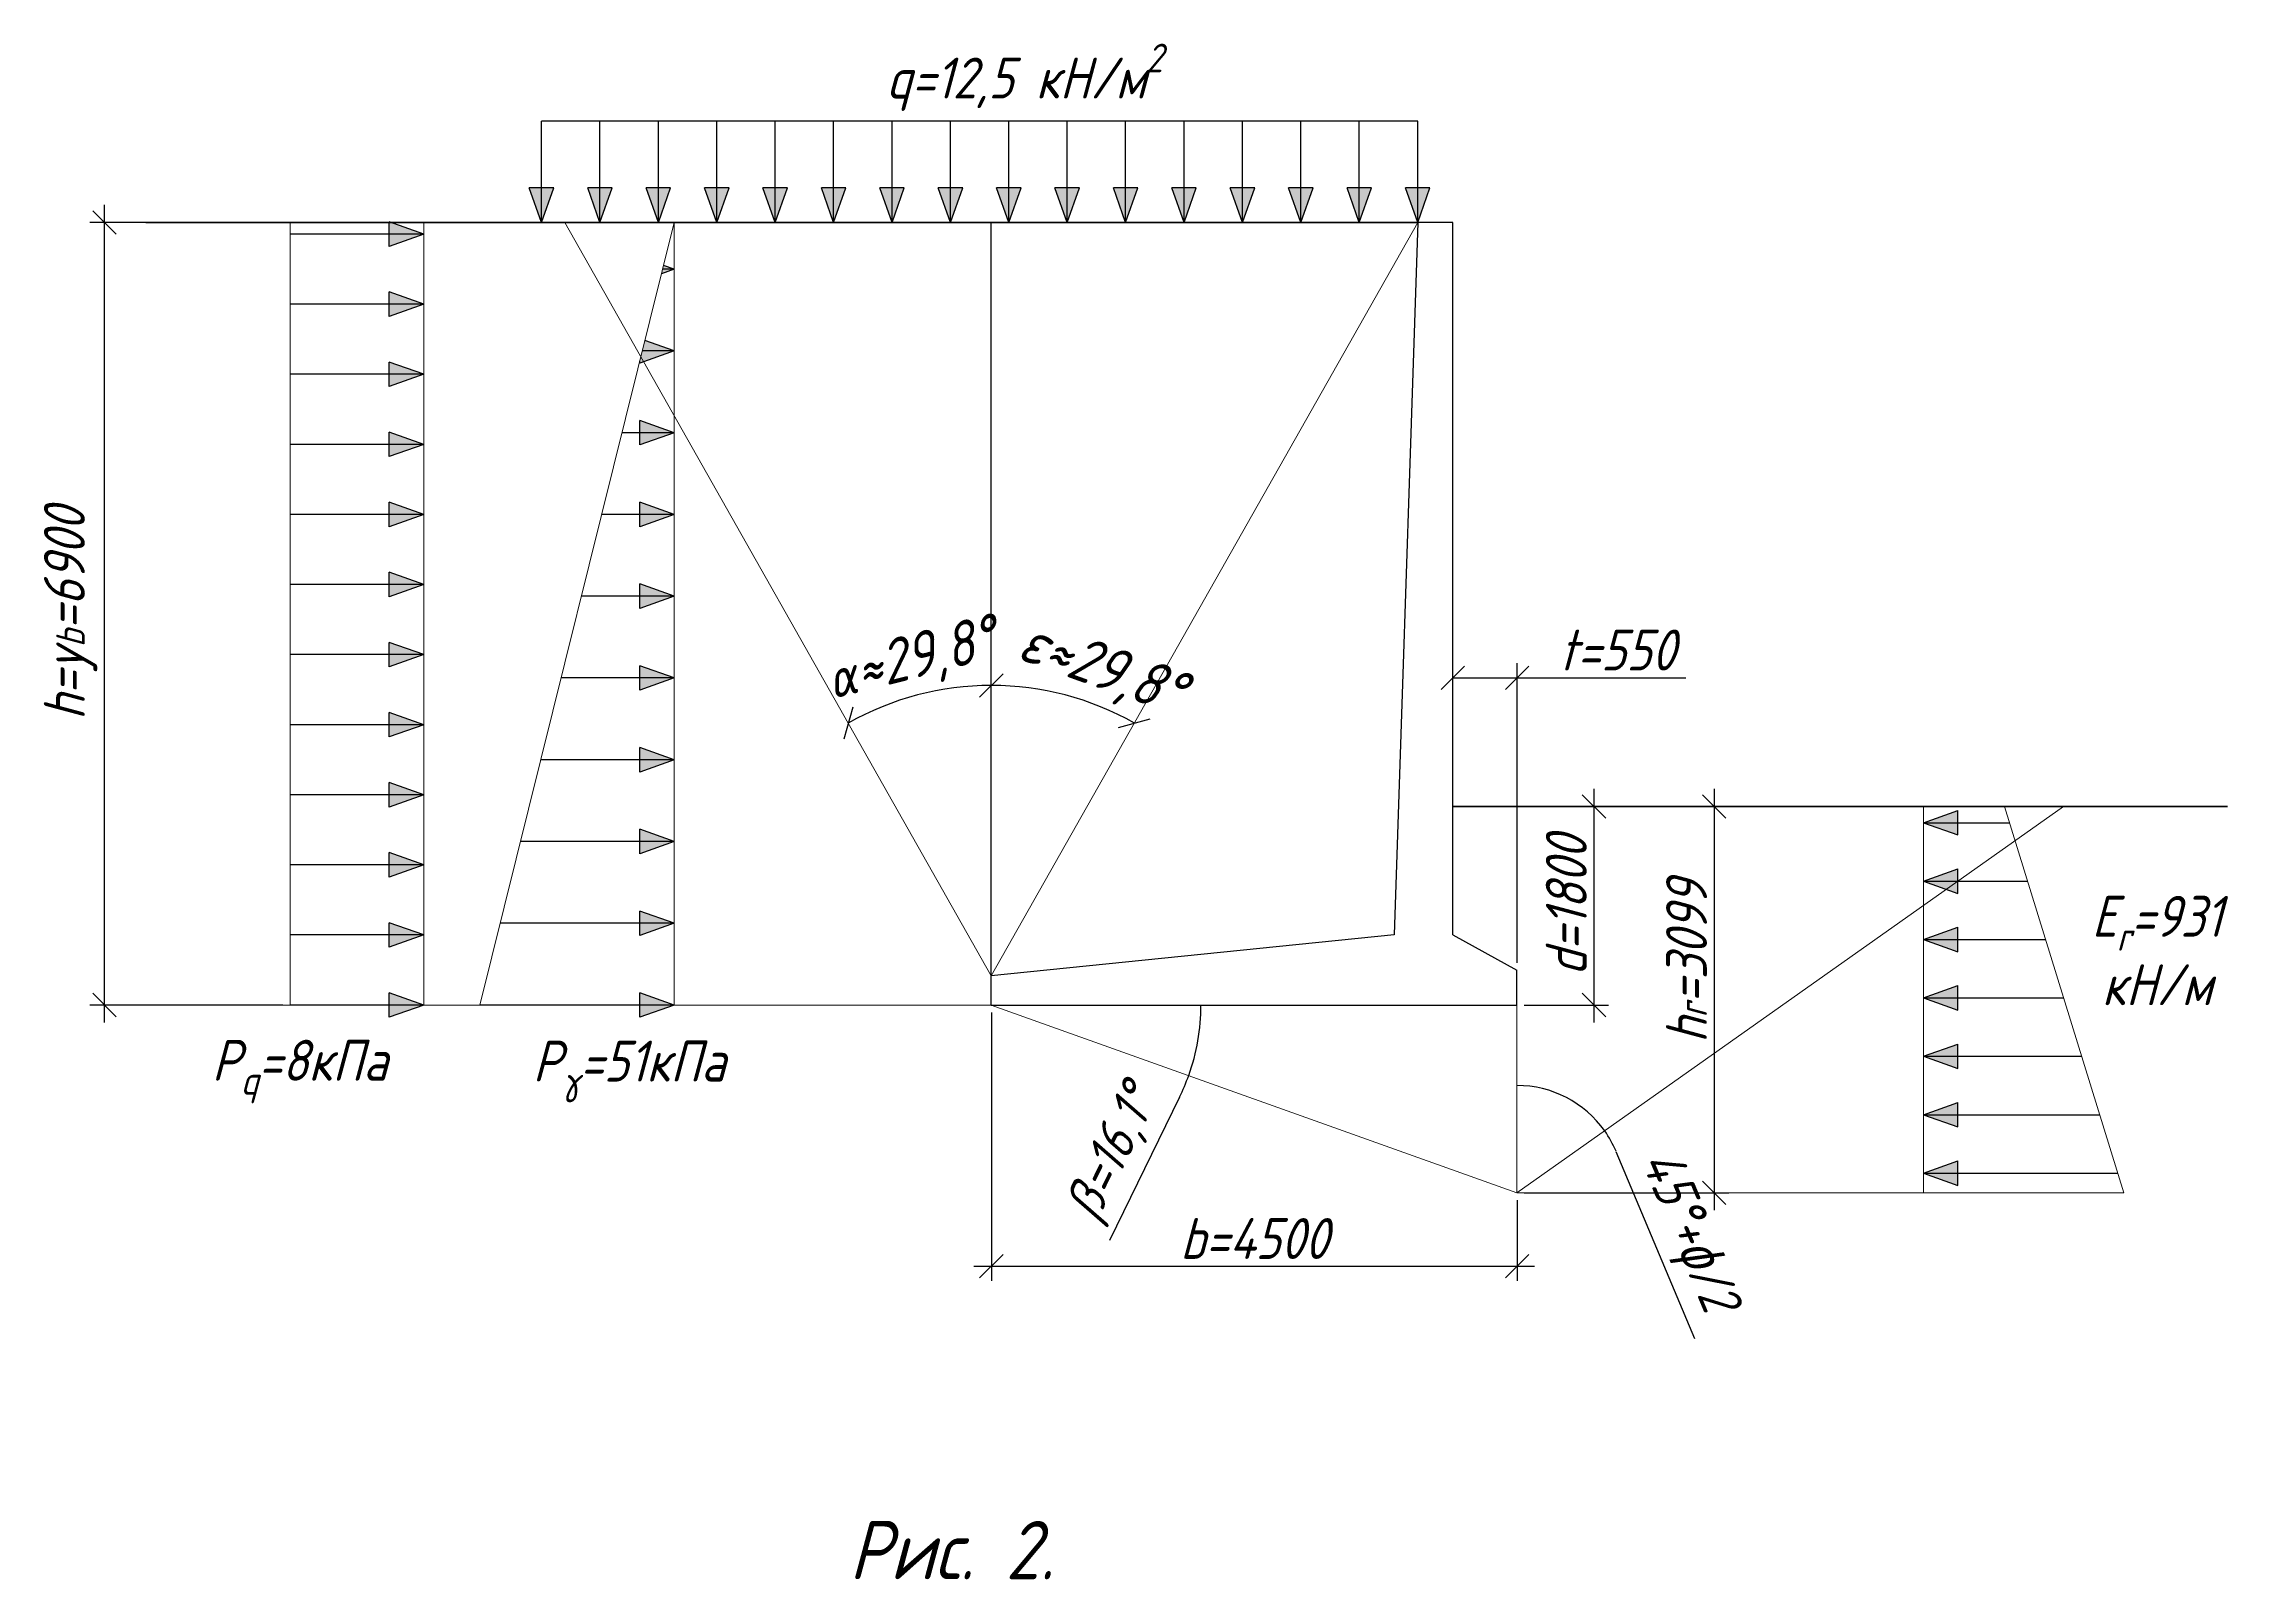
# Model space of a CAD drawing. Header units: millimetres. Extents: x -1004 to 900128, y -352756 to 107728.
# Drawn here: x 801084 to 819785, y -120507 to -107360 of the extents above; entities that cross this region are included whole.
import ezdxf

# ---------------------------------------------------------------- set-up
doc = ezdxf.new("R2010")
doc.units = ezdxf.units.MM
doc.linetypes.add('ACAD_ISO02W100', pattern=[15, 12, -3])
doc.linetypes.add('ACAD_ISO04W100', pattern=[30, 24, -3, 0, -3])
for name, color, linetype, lineweight in [('axles', 152, 'ACAD_ISO04W100', 20), ('basic', 95, 'Continuous', 30), ('hatch', 117, 'ACAD_ISO02W100', 25), ('size', 45, 'Continuous', 20), ('text', 13, 'Continuous', 20), ('thick', 42, 'Continuous', 35), ('thin', 153, 'Continuous', 18)]:
    doc.layers.add(name, color=color, linetype=linetype, lineweight=lineweight)
doc.styles.add('Structures', font='isocpeur.ttf', dxfattribs={"width": 0.85, "oblique": 15})
doc.styles.add('structures 5', font='isocpeur.ttf', dxfattribs={"width": 0.85, "oblique": 15, "height": 5})
doc.dimstyles.new('structures 3.5', dxfattribs={"dimtxt": 3.5, "dimasz": 2, "dimexe": 1.25, "dimexo": 0.625, "dimtad": 1, "dimtxsty": 'Structures', "dimblk": 'OBLIQUE', "dimcen": 2.5, "dimdle": 1.5, "dimadec": 0, "dimazin": 0, "dimtfac": 1, "dimtmove": 0, "dimatfit": 3, "dimfxl": 1, "dimarcsym": 0})

# ---------------------------------------------------------------- blocks, each defined once
blk = doc.blocks.new('_Oblique')
at = {"color": 0, "linetype": 'ByBlock', "lineweight": -2}
blk.add_line((-0.5, -0.5), (0.5, 0.5), dxfattribs=at)
blk = doc.blocks.new('*D1388')
at = {"layer": 'Defpoints', "color": 0, "transparency": 16777216}
for p in [(809196, -108890), (812846, -108890), (809620, -112891), (809196, -115340), (809196, -115340)]:
    blk.add_point(p, dxfattribs=at)
at = {"layer": 'size', "color": 0, "lineweight": -2, "transparency": 16777216}
blk.add_arc((809196, -115340), 2486, 60.4948, 90, dxfattribs=at)
at = {"layer": 'size', "color": 0, "lineweight": -2, "transparency": 16777216, "xscale": 200, "yscale": 200, "zscale": 200}
for p, rotation in [((809196, -112855), 180.0000000000001), ((810420, -113177), 330.494848599139)]:
    blk.add_blockref('_Oblique', p, dxfattribs=dict(at, rotation=rotation))
at = {"layer": 'size', "color": 0, "transparency": 16777216, "insert": (810130, -112727), "char_height": 350, "attachment_point": 5, "rotation": 340.3299, "style": 'Structures'}
blk.add_mtext('{\\H1.08333x;ε≈29,8%%D}', dxfattribs=at)
blk = doc.blocks.new('*D1389')
at = {"layer": 'Defpoints', "color": 0, "transparency": 16777216}
for p in [(809196, -115590), (813696, -117197), (813696, -117826)]:
    blk.add_point(p, dxfattribs=at)
at = {"layer": 'size', "color": 0, "lineweight": -2, "transparency": 16777216}
for p, q in [((809196, -115653), (809196, -117951)), ((813696, -117260), (813696, -117951)), ((809046, -117826), (813846, -117826))]:
    blk.add_line(p, q, dxfattribs=at)
at = {"layer": 'size', "color": 0, "lineweight": -2, "transparency": 16777216, "xscale": 200, "yscale": 200, "zscale": 200, "rotation": 180}
blk.add_blockref('_Oblique', (809196, -117826), dxfattribs=at)
at = {"layer": 'size', "color": 0, "lineweight": -2, "transparency": 16777216, "xscale": 200, "yscale": 200, "zscale": 200}
blk.add_blockref('_Oblique', (813696, -117826), dxfattribs=at)
at = {"layer": 'size', "color": 0, "transparency": 16777216, "insert": (811446, -117589), "char_height": 350, "attachment_point": 5, "style": 'Structures'}
blk.add_mtext('b=4500', dxfattribs=at)
blk = doc.blocks.new('*D1390')
at = {"layer": 'Defpoints', "color": 0, "transparency": 16777216}
for p in [(813146, -113890), (814355, -113890), (813696, -115590)]:
    blk.add_point(p, dxfattribs=at)
at = {"layer": 'size', "color": 0, "lineweight": -2, "transparency": 16777216}
for p, q in [((814355, -115740), (814355, -113740)), ((813208, -113890), (814480, -113890)), ((813758, -115590), (814480, -115590))]:
    blk.add_line(p, q, dxfattribs=at)
at = {"layer": 'size', "color": 0, "lineweight": -2, "transparency": 16777216, "xscale": 200, "yscale": 200, "zscale": 200}
for p, rotation in [((814355, -113890), 90), ((814355, -115590), 270)]:
    blk.add_blockref('_Oblique', p, dxfattribs=dict(at, rotation=rotation))
at = {"layer": 'size', "color": 0, "transparency": 16777216, "insert": (814118, -114740), "char_height": 350, "attachment_point": 5, "rotation": 90, "style": 'Structures'}
blk.add_mtext('d=1800', dxfattribs=at)
blk = doc.blocks.new('*D1391')
at = {"layer": 'Defpoints', "color": 0, "transparency": 16777216}
for p in [(813146, -112788), (813146, -113890), (813696, -115290)]:
    blk.add_point(p, dxfattribs=at)
at = {"layer": 'size', "color": 0, "lineweight": -2, "transparency": 16777216}
for p, q in [((813146, -113828), (813146, -112663)), ((813696, -115228), (813696, -112663)), ((813146, -112788), (813846, -112788)), ((813696, -112788), (815141, -112788))]:
    blk.add_line(p, q, dxfattribs=at)
at = {"layer": 'size', "color": 0, "lineweight": -2, "transparency": 16777216, "xscale": 200, "yscale": 200, "zscale": 200, "rotation": 180}
blk.add_blockref('_Oblique', (813146, -112788), dxfattribs=at)
at = {"layer": 'size', "color": 0, "lineweight": -2, "transparency": 16777216, "xscale": 200, "yscale": 200, "zscale": 200}
blk.add_blockref('_Oblique', (813696, -112788), dxfattribs=at)
at = {"layer": 'size', "color": 0, "transparency": 16777216, "insert": (814556, -112551), "char_height": 350, "attachment_point": 5, "style": 'Structures'}
blk.add_mtext('t=550', dxfattribs=at)
blk = doc.blocks.new('*D1392')
at = {"layer": 'Defpoints', "color": 0, "transparency": 16777216}
for p in [(815223, -113890), (813696, -117197), (815384, -117197)]:
    blk.add_point(p, dxfattribs=at)
at = {"layer": 'size', "color": 0, "lineweight": -2, "transparency": 16777216}
for p, q in [((815384, -113740), (815384, -117347)), ((815286, -113890), (815509, -113890)), ((813758, -117197), (815509, -117197))]:
    blk.add_line(p, q, dxfattribs=at)
at = {"layer": 'size', "color": 0, "lineweight": -2, "transparency": 16777216, "xscale": 200, "yscale": 200, "zscale": 200}
for p, rotation in [((815384, -113890), 90), ((815384, -117197), 270)]:
    blk.add_blockref('_Oblique', p, dxfattribs=dict(at, rotation=rotation))
at = {"layer": 'size', "color": 0, "transparency": 16777216, "insert": (815147, -115217), "char_height": 350, "attachment_point": 5, "rotation": 90, "style": 'Structures'}
blk.add_mtext('h{\\H0.7x;\\S^ r;}=3099', dxfattribs=at)
blk = doc.blocks.new('*D1393')
at = {"layer": 'Defpoints', "color": 0, "transparency": 16777216}
for p in [(809196, -115590), (809196, -115590), (813696, -115590), (810978, -115795), (813696, -117198)]:
    blk.add_point(p, dxfattribs=at)
at = {"layer": 'size', "color": 0, "lineweight": -2, "transparency": 16777216}
blk.add_line((810807, -116378), (810207, -117607), dxfattribs=at)
for start, end in [(340.3359, 0), (333.9455, 340.3359)]:
    blk.add_arc((809196, -115590), 1794, start, end, dxfattribs=at)
at = {"layer": 'size', "color": 0, "transparency": 16777216, "insert": (810255, -116870), "char_height": 350, "attachment_point": 5, "rotation": 63.9455, "style": 'Structures'}
blk.add_mtext('{\\H0.95833x;β=16,1%%D}', dxfattribs=at)
blk = doc.blocks.new('_None')
blk = doc.blocks.new('*D1394')
at = {"layer": 'Defpoints', "color": 0, "transparency": 16777216}
for p in [(818375, -113890), (813696, -115590), (813984, -116325), (813696, -117198), (813696, -117198)]:
    blk.add_point(p, dxfattribs=at)
at = {"layer": 'size', "color": 0, "lineweight": -2, "transparency": 16777216}
blk.add_line((814543, -116843), (815216, -118446), dxfattribs=at)
for start, end in [(35.2586, 90), (22.7695, 35.2586)]:
    blk.add_arc((813696, -117198), 919, start, end, dxfattribs=at)
at = {"layer": 'size', "color": 0, "transparency": 16777216, "insert": (815145, -117533), "char_height": 350, "attachment_point": 5, "rotation": 292.7695, "style": 'Structures'}
blk.add_mtext('45%%D+{\\H0.95833x;ϕ/2}', dxfattribs=at)
blk = doc.blocks.new('*D1381')
at = {"layer": 'Defpoints', "color": 0, "transparency": 16777216}
for p in [(805546, -108890), (809196, -110280), (808359, -113000), (809196, -115340), (809196, -115340)]:
    blk.add_point(p, dxfattribs=at)
at = {"layer": 'size', "color": 0, "lineweight": -2, "transparency": 16777216}
blk.add_arc((809196, -115340), 2486, 90, 119.5052, dxfattribs=at)
at = {"layer": 'size', "color": 0, "lineweight": -2, "transparency": 16777216, "xscale": 200, "yscale": 200, "zscale": 200}
for p, rotation in [((809196, -112855), 359.9999999999997), ((807972, -113177), 209.5051514008618)]:
    blk.add_blockref('_Oblique', p, dxfattribs=dict(at, rotation=rotation))
at = {"layer": 'size', "color": 0, "transparency": 16777216, "insert": (808510, -112651), "char_height": 350, "width": 1326.72, "attachment_point": 5, "rotation": 14.3127, "style": 'Structures'}
blk.add_mtext('{\\H0.95833x;α\\H1.13044x;≈29,8%%D}', dxfattribs=at)
blk = doc.blocks.new('*D1395')
at = {"layer": 'Defpoints', "color": 0, "transparency": 16777216}
for p in [(801604, -108890), (803195, -108890), (803195, -115590)]:
    blk.add_point(p, dxfattribs=at)
at = {"layer": 'size', "color": 0, "lineweight": -2, "transparency": 16777216}
for p, q in [((801604, -115740), (801604, -108740)), ((803132, -108890), (801479, -108890)), ((803132, -115590), (801479, -115590))]:
    blk.add_line(p, q, dxfattribs=at)
at = {"layer": 'size', "color": 0, "lineweight": -2, "transparency": 16777216, "xscale": 200, "yscale": 200, "zscale": 200}
for p, rotation in [((801604, -108890), 90), ((801604, -115590), 270)]:
    blk.add_blockref('_Oblique', p, dxfattribs=dict(at, rotation=rotation))
at = {"layer": 'size', "color": 0, "transparency": 16777216, "insert": (801314, -112240), "char_height": 350, "attachment_point": 5, "rotation": 90, "style": 'Structures'}
blk.add_mtext('h=y{\\H0.7x;\\S^ b;}=6900', dxfattribs=at)

msp = doc.modelspace()

# ---------------------------------------------------------------- hatches: boundary and pattern name
at = {"layer": 'basic'}
h = msp.add_hatch(color=256, dxfattribs=at)
h.dxf.hatch_style = 1
h.paths.add_polyline_path([(805240.732, -108595.766), (805345.657, -108890.423), (805345.657, -108595.766)])
h.paths.add_polyline_path([(805345.657, -108595.766), (805345.657, -108890.423), (805450.583, -108595.766)])
h = msp.add_hatch(color=256, dxfattribs=at)
h.dxf.hatch_style = 1
h.paths.add_polyline_path([(805740.732, -108595.766), (805845.657, -108890.423), (805845.657, -108595.766)])
h.paths.add_polyline_path([(805845.657, -108595.766), (805845.657, -108890.423), (805950.583, -108595.766)])
h = msp.add_hatch(color=256, dxfattribs=at)
h.dxf.hatch_style = 1
h.paths.add_polyline_path([(806240.732, -108595.766), (806345.657, -108890.423), (806345.657, -108595.766)])
h.paths.add_polyline_path([(806345.657, -108595.766), (806345.657, -108890.423), (806450.583, -108595.766)])
h = msp.add_hatch(color=256, dxfattribs=at)
h.dxf.hatch_style = 1
h.paths.add_polyline_path([(806740.732, -108595.766), (806845.657, -108890.423), (806845.657, -108595.766)])
h.paths.add_polyline_path([(806845.657, -108595.766), (806845.657, -108890.423), (806950.583, -108595.766)])
h = msp.add_hatch(color=256, dxfattribs=at)
h.dxf.hatch_style = 1
h.paths.add_polyline_path([(807240.732, -108595.766), (807345.657, -108890.423), (807345.657, -108595.766)])
h.paths.add_polyline_path([(807345.657, -108595.766), (807345.657, -108890.423), (807450.583, -108595.766)])
h = msp.add_hatch(color=256, dxfattribs=at)
h.dxf.hatch_style = 1
h.paths.add_polyline_path([(807740.732, -108595.766), (807845.657, -108890.423), (807845.657, -108595.766)])
h.paths.add_polyline_path([(807845.657, -108595.766), (807845.657, -108890.423), (807950.583, -108595.766)])
h = msp.add_hatch(color=256, dxfattribs=at)
h.dxf.hatch_style = 1
h.paths.add_polyline_path([(808240.732, -108595.766), (808345.657, -108890.423), (808345.657, -108595.766)])
h.paths.add_polyline_path([(808345.657, -108595.766), (808345.657, -108890.423), (808450.583, -108595.766)])
h = msp.add_hatch(color=256, dxfattribs=at)
h.dxf.hatch_style = 1
h.paths.add_polyline_path([(808740.732, -108595.766), (808845.657, -108890.423), (808845.657, -108595.766)])
h.paths.add_polyline_path([(808845.657, -108595.766), (808845.657, -108890.423), (808950.583, -108595.766)])
h = msp.add_hatch(color=256, dxfattribs=at)
h.dxf.hatch_style = 1
h.paths.add_polyline_path([(809240.732, -108595.766), (809345.657, -108890.423), (809345.657, -108595.766)])
h.paths.add_polyline_path([(809345.657, -108595.766), (809345.657, -108890.423), (809450.583, -108595.766)])
h = msp.add_hatch(color=256, dxfattribs=at)
h.dxf.hatch_style = 1
h.paths.add_polyline_path([(809740.732, -108595.766), (809845.657, -108890.423), (809845.657, -108595.766)])
h.paths.add_polyline_path([(809845.657, -108595.766), (809845.657, -108890.423), (809950.583, -108595.766)])
h = msp.add_hatch(color=256, dxfattribs=at)
h.dxf.hatch_style = 1
h.paths.add_polyline_path([(810240.732, -108595.766), (810345.657, -108890.423), (810345.657, -108595.766)])
h.paths.add_polyline_path([(810345.657, -108595.766), (810345.657, -108890.423), (810450.583, -108595.766)])
h = msp.add_hatch(color=256, dxfattribs=at)
h.dxf.hatch_style = 1
h.paths.add_polyline_path([(810740.732, -108595.766), (810845.657, -108890.423), (810845.657, -108595.766)])
h.paths.add_polyline_path([(810845.657, -108595.766), (810845.657, -108890.423), (810950.583, -108595.766)])
h = msp.add_hatch(color=256, dxfattribs=at)
h.dxf.hatch_style = 1
h.paths.add_polyline_path([(811240.732, -108595.766), (811345.657, -108890.423), (811345.657, -108595.766)])
h.paths.add_polyline_path([(811345.657, -108595.766), (811345.657, -108890.423), (811450.583, -108595.766)])
h = msp.add_hatch(color=256, dxfattribs=at)
h.dxf.hatch_style = 1
h.paths.add_polyline_path([(811740.732, -108595.766), (811845.657, -108890.423), (811845.657, -108595.766)])
h.paths.add_polyline_path([(811845.657, -108595.766), (811845.657, -108890.423), (811950.583, -108595.766)])
h = msp.add_hatch(color=256, dxfattribs=at)
h.dxf.hatch_style = 1
h.paths.add_polyline_path([(812240.732, -108595.766), (812345.657, -108890.423), (812345.657, -108595.766)])
h.paths.add_polyline_path([(812345.657, -108595.766), (812345.657, -108890.423), (812450.583, -108595.766)])
h = msp.add_hatch(color=256, dxfattribs=at)
h.dxf.hatch_style = 1
h.paths.add_polyline_path([(812740.732, -108595.766), (812845.657, -108890.423), (812845.657, -108595.766)])
h.paths.add_polyline_path([(812845.657, -108595.766), (812845.657, -108890.423), (812950.583, -108595.766)])
h = msp.add_hatch(color=256, dxfattribs=at)
h.dxf.hatch_style = 1
h.paths.add_polyline_path([(804042.134, -108885.497), (804336.791, -108990.423), (804042.134, -108990.423)])
h.paths.add_polyline_path([(804042.134, -108990.423), (804336.791, -108990.423), (804042.134, -109095.348)])
h = msp.add_hatch(color=256, dxfattribs=at)
h.dxf.hatch_style = 1
h.paths.add_polyline_path([(806389.33, -109257.937), (806381.266, -109290.423), (806480.558, -109290.423)])
h.paths.add_polyline_path([(806480.558, -109290.423), (806381.266, -109290.423), (806371.638, -109329.209)])
h.paths.add_polyline_path([(806480.558, -109990.423), (806207.503, -109990.423), (806195.501, -110038.776), (806220.535, -110083.015)])
h.paths.add_polyline_path([(806229.679, -109901.086), (806207.503, -109990.423), (806480.558, -109990.423)])
h.paths.add_polyline_path([(806195.501, -110038.776), (806185.902, -110077.443), (806185.902, -110095.348), (806220.535, -110083.015)])
h = msp.add_hatch(color=256, dxfattribs=at)
h.dxf.hatch_style = 1
h.paths.add_polyline_path([(804042.134, -109485.497), (804336.791, -109590.423), (804042.134, -109590.423)])
h.paths.add_polyline_path([(804042.134, -109590.423), (804336.791, -109590.423), (804042.134, -109695.348)])
h = msp.add_hatch(color=256, dxfattribs=at)
h.dxf.hatch_style = 1
h.paths.add_polyline_path([(804042.134, -110085.497), (804336.791, -110190.423), (804042.134, -110190.423)])
h.paths.add_polyline_path([(804042.134, -110190.423), (804336.791, -110190.423), (804042.134, -110295.348)])
h = msp.add_hatch(color=256, dxfattribs=at)
h.dxf.hatch_style = 1
h.paths.add_polyline_path([(804042.134, -110685.497), (804336.791, -110790.423), (804042.134, -110790.423)])
h.paths.add_polyline_path([(804042.134, -110790.423), (804336.791, -110790.423), (804042.134, -110895.348)])
h = msp.add_hatch(color=256, dxfattribs=at)
h.dxf.hatch_style = 1
h.paths.add_polyline_path([(806185.902, -110585.497), (806480.558, -110690.423), (806185.902, -110690.423)])
h.paths.add_polyline_path([(806185.902, -110690.423), (806480.558, -110690.423), (806185.902, -110795.348)])
h = msp.add_hatch(color=256, dxfattribs=at)
h.dxf.hatch_style = 1
h.paths.add_polyline_path([(804042.134, -111285.497), (804336.791, -111390.423), (804042.134, -111390.423)])
h.paths.add_polyline_path([(804042.134, -111390.423), (804336.791, -111390.423), (804042.134, -111495.348)])
h = msp.add_hatch(color=256, dxfattribs=at)
h.dxf.hatch_style = 1
h.paths.add_polyline_path([(806185.902, -111285.497), (806480.558, -111390.423), (806185.902, -111390.423)])
h.paths.add_polyline_path([(806185.902, -111390.423), (806480.558, -111390.423), (806185.902, -111495.348)])
h = msp.add_hatch(color=256, dxfattribs=at)
h.dxf.hatch_style = 1
h.paths.add_polyline_path([(804042.134, -111885.497), (804336.791, -111990.423), (804042.134, -111990.423)])
h.paths.add_polyline_path([(804042.134, -111990.423), (804336.791, -111990.423), (804042.134, -112095.348)])
h = msp.add_hatch(color=256, dxfattribs=at)
h.dxf.hatch_style = 1
h.paths.add_polyline_path([(806185.902, -111985.497), (806480.558, -112090.423), (806185.902, -112090.423)])
h.paths.add_polyline_path([(806185.902, -112090.423), (806480.558, -112090.423), (806185.902, -112195.348)])
h = msp.add_hatch(color=256, dxfattribs=at)
h.dxf.hatch_style = 1
h.paths.add_polyline_path([(804042.134, -112485.497), (804336.791, -112590.423), (804042.134, -112590.423)])
h.paths.add_polyline_path([(804042.134, -112590.423), (804336.791, -112590.423), (804042.134, -112695.348)])
h = msp.add_hatch(color=256, dxfattribs=at)
h.dxf.hatch_style = 1
h.paths.add_polyline_path([(806185.902, -112685.497), (806480.558, -112790.423), (806185.902, -112790.423)])
h.paths.add_polyline_path([(806185.902, -112790.423), (806480.558, -112790.423), (806185.902, -112895.348)])
h = msp.add_hatch(color=256, dxfattribs=at)
h.dxf.hatch_style = 1
h.paths.add_polyline_path([(804042.134, -113085.497), (804336.791, -113190.423), (804042.134, -113190.423)])
h.paths.add_polyline_path([(804042.134, -113190.423), (804336.791, -113190.423), (804042.134, -113295.348)])
h = msp.add_hatch(color=256, dxfattribs=at)
h.dxf.hatch_style = 1
h.paths.add_polyline_path([(806185.902, -113385.497), (806480.558, -113490.423), (806185.902, -113490.423)])
h.paths.add_polyline_path([(806185.902, -113490.423), (806480.558, -113490.423), (806185.902, -113595.348)])
h = msp.add_hatch(color=256, dxfattribs=at)
h.dxf.hatch_style = 1
h.paths.add_polyline_path([(804042.134, -113685.497), (804336.791, -113790.423), (804042.134, -113790.423)])
h.paths.add_polyline_path([(804042.134, -113790.423), (804336.791, -113790.423), (804042.134, -113895.348)])
h = msp.add_hatch(color=256, dxfattribs=at)
h.dxf.hatch_style = 1
h.paths.add_polyline_path([(817468.886, -113924.225), (817174.23, -114029.15), (817468.886, -114029.15)])
h.paths.add_polyline_path([(817468.886, -114029.15), (817174.23, -114029.15), (817468.886, -114134.075)])
h = msp.add_hatch(color=256, dxfattribs=at)
h.dxf.hatch_style = 1
h.paths.add_polyline_path([(806185.902, -114085.497), (806480.558, -114190.423), (806185.902, -114190.423)])
h.paths.add_polyline_path([(806185.902, -114190.423), (806480.558, -114190.423), (806185.902, -114295.348)])
h = msp.add_hatch(color=256, dxfattribs=at)
h.dxf.hatch_style = 1
h.paths.add_polyline_path([(804042.134, -114285.497), (804336.791, -114390.423), (804042.134, -114390.423)])
h.paths.add_polyline_path([(804042.134, -114390.423), (804336.791, -114390.423), (804042.134, -114495.348)])
h = msp.add_hatch(color=256, dxfattribs=at)
h.dxf.hatch_style = 1
h.paths.add_polyline_path([(817468.886, -114424.225), (817174.23, -114529.15), (817468.886, -114529.15)])
h.paths.add_polyline_path([(817468.886, -114529.15), (817174.23, -114529.15), (817468.886, -114634.075)])
h = msp.add_hatch(color=256, dxfattribs=at)
h.dxf.hatch_style = 1
h.paths.add_polyline_path([(806185.902, -114785.497), (806480.558, -114890.423), (806185.902, -114890.423)])
h.paths.add_polyline_path([(806185.902, -114890.423), (806480.558, -114890.423), (806185.902, -114995.348)])
h = msp.add_hatch(color=256, dxfattribs=at)
h.dxf.hatch_style = 1
h.paths.add_polyline_path([(804042.134, -114885.497), (804336.791, -114990.423), (804042.134, -114990.423)])
h.paths.add_polyline_path([(804042.134, -114990.423), (804336.791, -114990.423), (804042.134, -115095.348)])
h = msp.add_hatch(color=256, dxfattribs=at)
h.dxf.hatch_style = 1
h.paths.add_polyline_path([(817468.886, -114924.225), (817174.23, -115029.15), (817468.886, -115029.15)])
h.paths.add_polyline_path([(817468.886, -115029.15), (817174.23, -115029.15), (817468.886, -115134.075)])
h = msp.add_hatch(color=256, dxfattribs=at)
h.dxf.hatch_style = 1
h.paths.add_polyline_path([(804042.134, -115485.497), (804336.791, -115590.423), (804042.134, -115590.423)])
h.paths.add_polyline_path([(804042.134, -115590.423), (804336.791, -115590.423), (804042.134, -115695.348)])
h = msp.add_hatch(color=256, dxfattribs=at)
h.dxf.hatch_style = 1
h.paths.add_polyline_path([(806185.902, -115485.497), (806480.558, -115590.423), (806185.902, -115590.423)])
h.paths.add_polyline_path([(806185.902, -115590.423), (806480.558, -115590.423), (806185.902, -115695.348)])
h = msp.add_hatch(color=256, dxfattribs=at)
h.dxf.hatch_style = 1
h.paths.add_polyline_path([(817468.886, -115424.225), (817174.23, -115529.15), (817468.886, -115529.15)])
h.paths.add_polyline_path([(817468.886, -115529.15), (817174.23, -115529.15), (817468.886, -115634.075)])
h = msp.add_hatch(color=256, dxfattribs=at)
h.dxf.hatch_style = 1
h.paths.add_polyline_path([(817468.886, -115924.225), (817174.23, -116029.15), (817468.886, -116029.15)])
h.paths.add_polyline_path([(817468.886, -116029.15), (817174.23, -116029.15), (817468.886, -116134.075)])
h = msp.add_hatch(color=256, dxfattribs=at)
h.dxf.hatch_style = 1
h.paths.add_polyline_path([(817468.886, -116424.225), (817174.23, -116529.15), (817468.886, -116529.15)])
h.paths.add_polyline_path([(817468.886, -116529.15), (817174.23, -116529.15), (817468.886, -116634.075)])
h = msp.add_hatch(color=256, dxfattribs=at)
h.dxf.hatch_style = 1
h.paths.add_polyline_path([(817468.886, -116924.225), (817174.23, -117029.15), (817468.886, -117029.15)])
h.paths.add_polyline_path([(817468.886, -117029.15), (817174.23, -117029.15), (817468.886, -117134.075)])

# ---------------------------------------------------------------- linework, layer by layer
at = {"layer": 'axles', "ltscale": 0.2}
msp.add_line((809195.657, -115590.423), (801607.333, -115590.423), dxfattribs=at)
at = {"layer": 'basic'}
for p, q in [((805345.657, -108890.423), (805345.657, -108023.889)), ((812845.657, -108023.889), (805345.657, -108023.889)), ((805845.657, -108890.423), (805845.657, -108023.889)), ((806345.657, -108890.423), (806345.657, -108023.889)), ((806845.657, -108890.423), (806845.657, -108023.889)), ((807345.657, -108890.423), (807345.657, -108023.889)), ((807845.657, -108890.423), (807845.657, -108023.889)), ((808345.657, -108890.423), (808345.657, -108023.889)), ((808845.657, -108890.423), (808845.657, -108023.889)), ((809345.657, -108890.423), (809345.657, -108023.889)), ((809845.657, -108890.423), (809845.657, -108023.889)), ((810345.657, -108890.423), (810345.657, -108023.889)), ((810845.657, -108890.423), (810845.657, -108023.889)), ((811345.657, -108890.423), (811345.657, -108023.889)), ((811845.657, -108890.423), (811845.657, -108023.889)), ((812345.657, -108890.423), (812345.657, -108023.889)), ((812845.657, -108890.423), (812845.657, -108023.889)), ((805345.657, -108890.423), (805240.732, -108595.766)), ((805450.583, -108595.766), (805240.732, -108595.766)), ((805345.657, -108890.423), (805450.583, -108595.766)), ((805845.657, -108890.423), (805740.732, -108595.766)), ((805950.583, -108595.766), (805740.732, -108595.766)), ((805845.657, -108890.423), (805950.583, -108595.766)), ((806345.657, -108890.423), (806240.732, -108595.766)), ((806450.583, -108595.766), (806240.732, -108595.766)), ((806345.657, -108890.423), (806450.583, -108595.766)), ((806845.657, -108890.423), (806740.732, -108595.766)), ((806950.583, -108595.766), (806740.732, -108595.766)), ((806845.657, -108890.423), (806950.583, -108595.766)), ((807345.657, -108890.423), (807240.732, -108595.766)), ((807450.583, -108595.766), (807240.732, -108595.766)), ((807345.657, -108890.423), (807450.583, -108595.766)), ((807845.657, -108890.423), (807740.732, -108595.766)), ((807950.583, -108595.766), (807740.732, -108595.766)), ((807845.657, -108890.423), (807950.583, -108595.766)), ((808345.657, -108890.423), (808240.732, -108595.766)), ((808450.583, -108595.766), (808240.732, -108595.766)), ((808345.657, -108890.423), (808450.583, -108595.766)), ((808845.657, -108890.423), (808740.732, -108595.766)), ((808950.583, -108595.766), (808740.732, -108595.766)), ((808845.657, -108890.423), (808950.583, -108595.766)), ((809345.657, -108890.423), (809240.732, -108595.766)), ((809450.583, -108595.766), (809240.732, -108595.766)), ((809345.657, -108890.423), (809450.583, -108595.766)), ((809845.657, -108890.423), (809740.732, -108595.766)), ((809950.583, -108595.766), (809740.732, -108595.766)), ((809845.657, -108890.423), (809950.583, -108595.766)), ((810345.657, -108890.423), (810240.732, -108595.766)), ((810450.583, -108595.766), (810240.732, -108595.766)), ((810345.657, -108890.423), (810450.583, -108595.766)), ((810845.657, -108890.423), (810740.732, -108595.766)), ((810950.583, -108595.766), (810740.732, -108595.766)), ((810845.657, -108890.423), (810950.583, -108595.766)), ((811345.657, -108890.423), (811240.732, -108595.766)), ((811450.583, -108595.766), (811240.732, -108595.766)), ((811345.657, -108890.423), (811450.583, -108595.766)), ((811845.657, -108890.423), (811740.732, -108595.766)), ((811950.583, -108595.766), (811740.732, -108595.766)), ((811845.657, -108890.423), (811950.583, -108595.766)), ((812345.657, -108890.423), (812240.732, -108595.766)), ((812450.583, -108595.766), (812240.732, -108595.766)), ((812345.657, -108890.423), (812450.583, -108595.766)), ((812845.657, -108890.423), (812740.732, -108595.766)), ((812950.583, -108595.766), (812740.732, -108595.766)), ((812845.657, -108890.423), (812950.583, -108595.766)), ((804336.791, -108990.423), (803194.924, -108990.423)), ((804336.791, -108990.423), (804042.134, -108885.497)), ((804042.134, -109095.348), (804042.134, -108885.497)), ((804336.791, -108990.423), (804042.134, -109095.348)), ((812845.657, -108890.423), (812645.657, -114990.423)), ((813145.657, -108890.423), (812845.657, -108890.423)), ((813145.657, -114990.423), (813145.657, -108890.423)), ((806480.558, -109290.423), (806371.638, -109329.209)), ((806480.558, -109290.423), (806381.266, -109290.423)), ((806480.558, -109290.423), (806389.33, -109257.937)), ((804336.791, -109590.423), (804042.134, -109485.497)), ((804042.134, -109695.348), (804042.134, -109485.497)), ((804336.791, -109590.423), (803194.924, -109590.423)), ((804336.791, -109590.423), (804042.134, -109695.348)), ((806480.558, -109990.423), (806229.679, -109901.086)), ((804336.791, -110190.423), (804042.134, -110085.497)), ((804042.134, -110295.348), (804042.134, -110085.497)), ((806480.558, -109990.423), (806185.902, -110095.348)), ((806185.902, -110095.348), (806185.902, -110077.443)), ((806480.558, -109990.423), (806207.503, -109990.423)), ((804336.791, -110190.423), (803194.924, -110190.423)), ((804336.791, -110190.423), (804042.134, -110295.348)), ((804336.791, -110790.423), (804042.134, -110685.497)), ((804042.134, -110895.348), (804042.134, -110685.497)), ((806480.558, -110690.423), (806033.741, -110690.423)), ((806480.558, -110690.423), (806185.902, -110585.497)), ((806185.902, -110795.348), (806185.902, -110585.497)), ((806480.558, -110690.423), (806185.902, -110795.348)), ((804336.791, -110790.423), (803194.924, -110790.423)), ((804336.791, -110790.423), (804042.134, -110895.348)), ((804336.791, -111390.423), (803194.924, -111390.423)), ((804336.791, -111390.423), (804042.134, -111285.497)), ((804042.134, -111495.348), (804042.134, -111285.497)), ((804336.791, -111390.423), (804042.134, -111495.348)), ((806480.558, -111390.423), (805859.979, -111390.423)), ((806480.558, -111390.423), (806185.902, -111285.497)), ((806185.902, -111495.348), (806185.902, -111285.497)), ((806480.558, -111390.423), (806185.902, -111495.348)), ((804336.791, -111990.423), (803194.924, -111990.423)), ((804336.791, -111990.423), (804042.134, -111885.497)), ((804042.134, -112095.348), (804042.134, -111885.497)), ((804336.791, -111990.423), (804042.134, -112095.348)), ((806480.558, -112090.423), (806185.902, -111985.497)), ((806185.902, -112195.348), (806185.902, -111985.497)), ((806480.558, -112090.423), (805686.216, -112090.423)), ((806480.558, -112090.423), (806185.902, -112195.348)), ((804336.791, -112590.423), (804042.134, -112485.497)), ((804042.134, -112695.348), (804042.134, -112485.497)), ((804336.791, -112590.423), (803194.924, -112590.423)), ((804336.791, -112590.423), (804042.134, -112695.348)), ((806480.558, -112790.423), (806185.902, -112685.497)), ((806185.902, -112895.348), (806185.902, -112685.497)), ((806480.558, -112790.423), (805512.454, -112790.423)), ((806480.558, -112790.423), (806185.902, -112895.348)), ((804336.791, -113190.423), (804042.134, -113085.497)), ((804042.134, -113295.348), (804042.134, -113085.497)), ((804336.791, -113190.423), (803194.924, -113190.423)), ((804336.791, -113190.423), (804042.134, -113295.348)), ((806480.558, -113490.423), (805338.692, -113490.423)), ((806480.558, -113490.423), (806185.902, -113385.497)), ((806185.902, -113595.348), (806185.902, -113385.497)), ((806480.558, -113490.423), (806185.902, -113595.348)), ((804336.791, -113790.423), (804042.134, -113685.497)), ((804042.134, -113895.348), (804042.134, -113685.497)), ((804336.791, -113790.423), (803194.924, -113790.423)), ((804336.791, -113790.423), (804042.134, -113895.348)), ((817174.23, -114029.15), (817468.886, -113924.225)), ((817174.23, -114029.15), (817910.451, -114029.15)), ((817174.23, -114029.15), (817468.886, -114134.075)), ((817468.886, -114134.075), (817468.886, -113924.225)), ((806480.558, -114190.423), (805164.929, -114190.423)), ((806480.558, -114190.423), (806185.902, -114085.497)), ((806185.902, -114295.348), (806185.902, -114085.497)), ((806480.558, -114190.423), (806185.902, -114295.348)), ((804336.791, -114390.423), (803194.924, -114390.423)), ((804336.791, -114390.423), (804042.134, -114285.497)), ((804042.134, -114495.348), (804042.134, -114285.497)), ((804336.791, -114390.423), (804042.134, -114495.348)), ((817174.23, -114529.15), (817468.886, -114424.225)), ((817468.886, -114634.075), (817468.886, -114424.225)), ((817174.23, -114529.15), (818064.939, -114529.15)), ((817174.23, -114529.15), (817468.886, -114634.075)), ((806480.558, -114890.423), (806185.902, -114785.497)), ((806185.902, -114995.348), (806185.902, -114785.497)), ((804336.791, -114990.423), (803194.924, -114990.423)), ((804336.791, -114990.423), (804042.134, -114885.497)), ((804042.134, -115095.348), (804042.134, -114885.497)), ((804336.791, -114990.423), (804042.134, -115095.348)), ((806480.558, -114890.423), (804991.167, -114890.423)), ((806480.558, -114890.423), (806185.902, -114995.348)), ((812645.657, -114990.423), (809195.657, -115340.423)), ((813145.657, -114990.423), (813695.657, -115290.423)), ((817174.23, -115029.15), (817468.886, -114924.225)), ((817468.886, -115134.075), (817468.886, -114924.225)), ((817174.23, -115029.15), (818219.428, -115029.15)), ((817174.23, -115029.15), (817468.886, -115134.075)), ((809195.657, -115590.423), (809195.657, -115340.423)), ((813695.657, -115590.423), (813695.657, -115290.423)), ((804336.791, -115590.423), (804042.134, -115485.497)), ((804042.134, -115695.348), (804042.134, -115485.497)), ((806480.558, -115590.423), (806185.902, -115485.497)), ((806185.902, -115695.348), (806185.902, -115485.497)), ((817174.23, -115529.15), (817468.886, -115424.225)), ((817174.23, -115529.15), (818373.917, -115529.15)), ((817174.23, -115529.15), (817468.886, -115634.075)), ((817468.886, -115634.075), (817468.886, -115424.225)), ((804336.791, -115590.423), (803194.924, -115590.423)), ((804336.791, -115590.423), (804042.134, -115695.348)), ((806480.558, -115590.423), (804817.404, -115590.423)), ((806480.558, -115590.423), (806185.902, -115695.348)), ((809195.657, -115590.423), (813695.657, -115590.423)), ((817174.23, -116029.15), (817468.886, -115924.225)), ((817468.886, -116134.075), (817468.886, -115924.225)), ((817174.23, -116029.15), (818528.406, -116029.15)), ((817174.23, -116029.15), (817468.886, -116134.075)), ((817174.23, -116529.15), (817468.886, -116424.225)), ((817468.886, -116634.075), (817468.886, -116424.225)), ((817174.23, -116529.15), (818682.895, -116529.15)), ((817174.23, -116529.15), (817468.886, -116634.075)), ((817174.23, -117029.15), (817468.886, -116924.225)), ((817174.23, -117029.15), (818837.384, -117029.15)), ((817174.23, -117029.15), (817468.886, -117134.075)), ((817468.886, -117134.075), (817468.886, -116924.225))]:
    msp.add_line(p, q, dxfattribs=at)
at = {"layer": 'hatch', "ltscale": 0.4}
msp.add_line((809195.657, -115340.423), (809195.657, -108890.423), dxfattribs=at)
at = {"layer": 'thick'}
for p, q in [((812845.657, -108890.423), (801959.563, -108890.423)), ((813145.657, -113890.423), (819777.025, -113890.423))]:
    msp.add_line(p, q, dxfattribs=at)
at = {"layer": 'thin'}
for p, q in [((803194.924, -115590.423), (803194.924, -108890.423)), ((804336.791, -115590.423), (804336.791, -108890.423)), ((804817.404, -115590.423), (806480.558, -108890.423)), ((806480.558, -115590.423), (806480.558, -108890.423)), ((813695.657, -117198.477), (818374.954, -113890.423)), ((817174.23, -113890.423), (817174.23, -117197.423)), ((818889.376, -117197.423), (817867.587, -113890.423)), ((809195.657, -115590.423), (813695.657, -117198.477)), ((813695.657, -115590.423), (813695.657, -117198.477)), ((813695.657, -117197.423), (817174.23, -117197.423)), ((817174.23, -117197.423), (818889.376, -117197.423))]:
    msp.add_line(p, q, dxfattribs=at)
at = {"layer": 'thin', "ltscale": 0.4}
for q in [(805545.657, -108890.423), (812845.657, -108890.423)]:
    msp.add_line((809195.657, -115340.423), q, dxfattribs=at)
at = {"layer": 'thin'}
for points in [[(812845.657, -108890.423), (801959.563, -108890.423)], [(813145.657, -113890.423), (819777.025, -113890.423)]]:
    msp.add_lwpolyline(points, dxfattribs=at)

# ---------------------------------------------------------------- texts
at = {"layer": 'text', "attachment_point": 5, "style": 'structures 5'}
for s, insert, char_height, width in [('\\A1;q=12,5 кН/м{\\H0.7x;\\S2^ ;}', (809478.057, -107648.175), 350, 3223.04031), ('\\A1;E{\\H0.7x;\\S^ r;\\H1.42857x;=931 кН/м}', (819174.888, -115123.68), 350, 301.91968), ('\\A1;P{\\H0.7x;\\S^ q;\\H1.42857x;=8кПа}', (803275.588, -116122.885), 350, 3024.47964), ('\\A1;P{\\H0.67083x;\\S^ γ;}=51кПа', (806095.682, -116123.735), 350, 2245.88885), ('Рис. 2.', (808854.955, -120256.526), 500, 2515.89751)]:
    msp.add_mtext(s, dxfattribs=dict(at, insert=insert, char_height=char_height, width=width))

# ---------------------------------------------------------------- dimensions: what is measured, and where the dimension line sits
at = {"layer": 'size'}
for base, p1, p2, text, picture, middle in [((801603.583, -108890.423), (803194.924, -115590.423), (803194.924, -108890.423), 'h=y{\\H0.7x;\\S^ b;}=6900', '*D1395', (801313.583, -112240.423)), ((814355.45, -113890.423), (813695.657, -115590.423), (813145.657, -113890.423), 'd=1800', '*D1390', (814117.95, -114740.423))]:
    dim = msp.add_linear_dim(base=base, p1=p1, p2=p2, angle=90, text=text, dimstyle='structures 3.5', dxfattribs=at)
    dim.commit()
    dim.dimension.update_dxf_attribs({"geometry": picture, "text_midpoint": middle})
for base, line1, line2, text, picture, middle in [((808359.018, -112999.931), ((809195.657, -115340.423), (805545.657, -108890.423)), ((809195.657, -115340.423), (809195.657, -110280.295)), '{\\H0.95833x;α\\H1.13044x;≈29,8%%D}', '*D1381', (808581.198, -112932.04)), ((809620.217, -112891.42), ((809195.657, -115340.423), (812845.657, -108890.423)), ((809195.657, -115340.423), (809195.657, -108890.423)), '{\\H1.08333x;ε≈29,8%%D}', '*D1388', (810032.297, -112999.931))]:
    dim = msp.add_angular_dim_2l(base=base, line1=line1, line2=line2, text=text, dimstyle='structures 3.5', override={"dimscale": 0, "dimblk1": 'Oblique', "dimblk2": 'Oblique', "dimsah": 1}, dxfattribs=at)
    dim.commit()
    dim.dimension.update_dxf_attribs({"geometry": picture, "text_midpoint": middle, "dimtype": 162})
dim = msp.add_linear_dim(base=(813145.657, -112788.4), p1=(813695.657, -115290.423), p2=(813145.657, -113890.423), text='t=550', dimstyle='structures 3.5', dxfattribs=at)
dim.commit()
dim.dimension.update_dxf_attribs({"geometry": '*D1391', "text_midpoint": (814555.747, -112788.4), "dimtype": 160})
dim = msp.add_linear_dim(base=(815384.463, -117197.423), p1=(815223.197, -113890.423), p2=(813695.657, -117197.423), angle=90, text='h{\\H0.7x;\\S^ r;}=3099', dimstyle='structures 3.5', dxfattribs=at)
dim.commit()
dim.dimension.update_dxf_attribs({"geometry": '*D1392', "text_midpoint": (815384.463, -115217.049), "dimtype": 160})
for base, line1, line2, text, picture, middle in [((813983.521, -116325.355), ((813695.657, -117198.477), (818374.954, -113890.423)), ((813695.657, -115590.423), (813695.657, -117198.477)), '45%%D+{\\H0.95833x;ϕ/2}', '*D1394', (815145.29, -117533.075)), ((810978.047, -115795.224), ((809195.657, -115590.423), (813695.657, -117198.477)), ((809195.657, -115590.423), (813695.657, -115590.423)), '{\\H0.95833x;β=16,1%%D}', '*D1393', (810255.008, -116869.721))]:
    dim = msp.add_angular_dim_2l(base=base, line1=line1, line2=line2, text=text, dimstyle='structures 3.5', override={"dimscale": 0, "dimblk1": 'None', "dimblk2": 'None', "dimsah": 1}, dxfattribs=at)
    dim.commit()
    dim.dimension.update_dxf_attribs({"geometry": picture, "text_midpoint": middle})
dim = msp.add_linear_dim(base=(813695.657, -117826.406), p1=(809195.657, -115590.423), p2=(813695.657, -117197.423), text='b=4500', dimstyle='structures 3.5', dxfattribs=at)
dim.commit()
dim.dimension.update_dxf_attribs({"geometry": '*D1389', "text_midpoint": (811445.657, -117588.906)})

doc.saveas('drawing.dxf')
